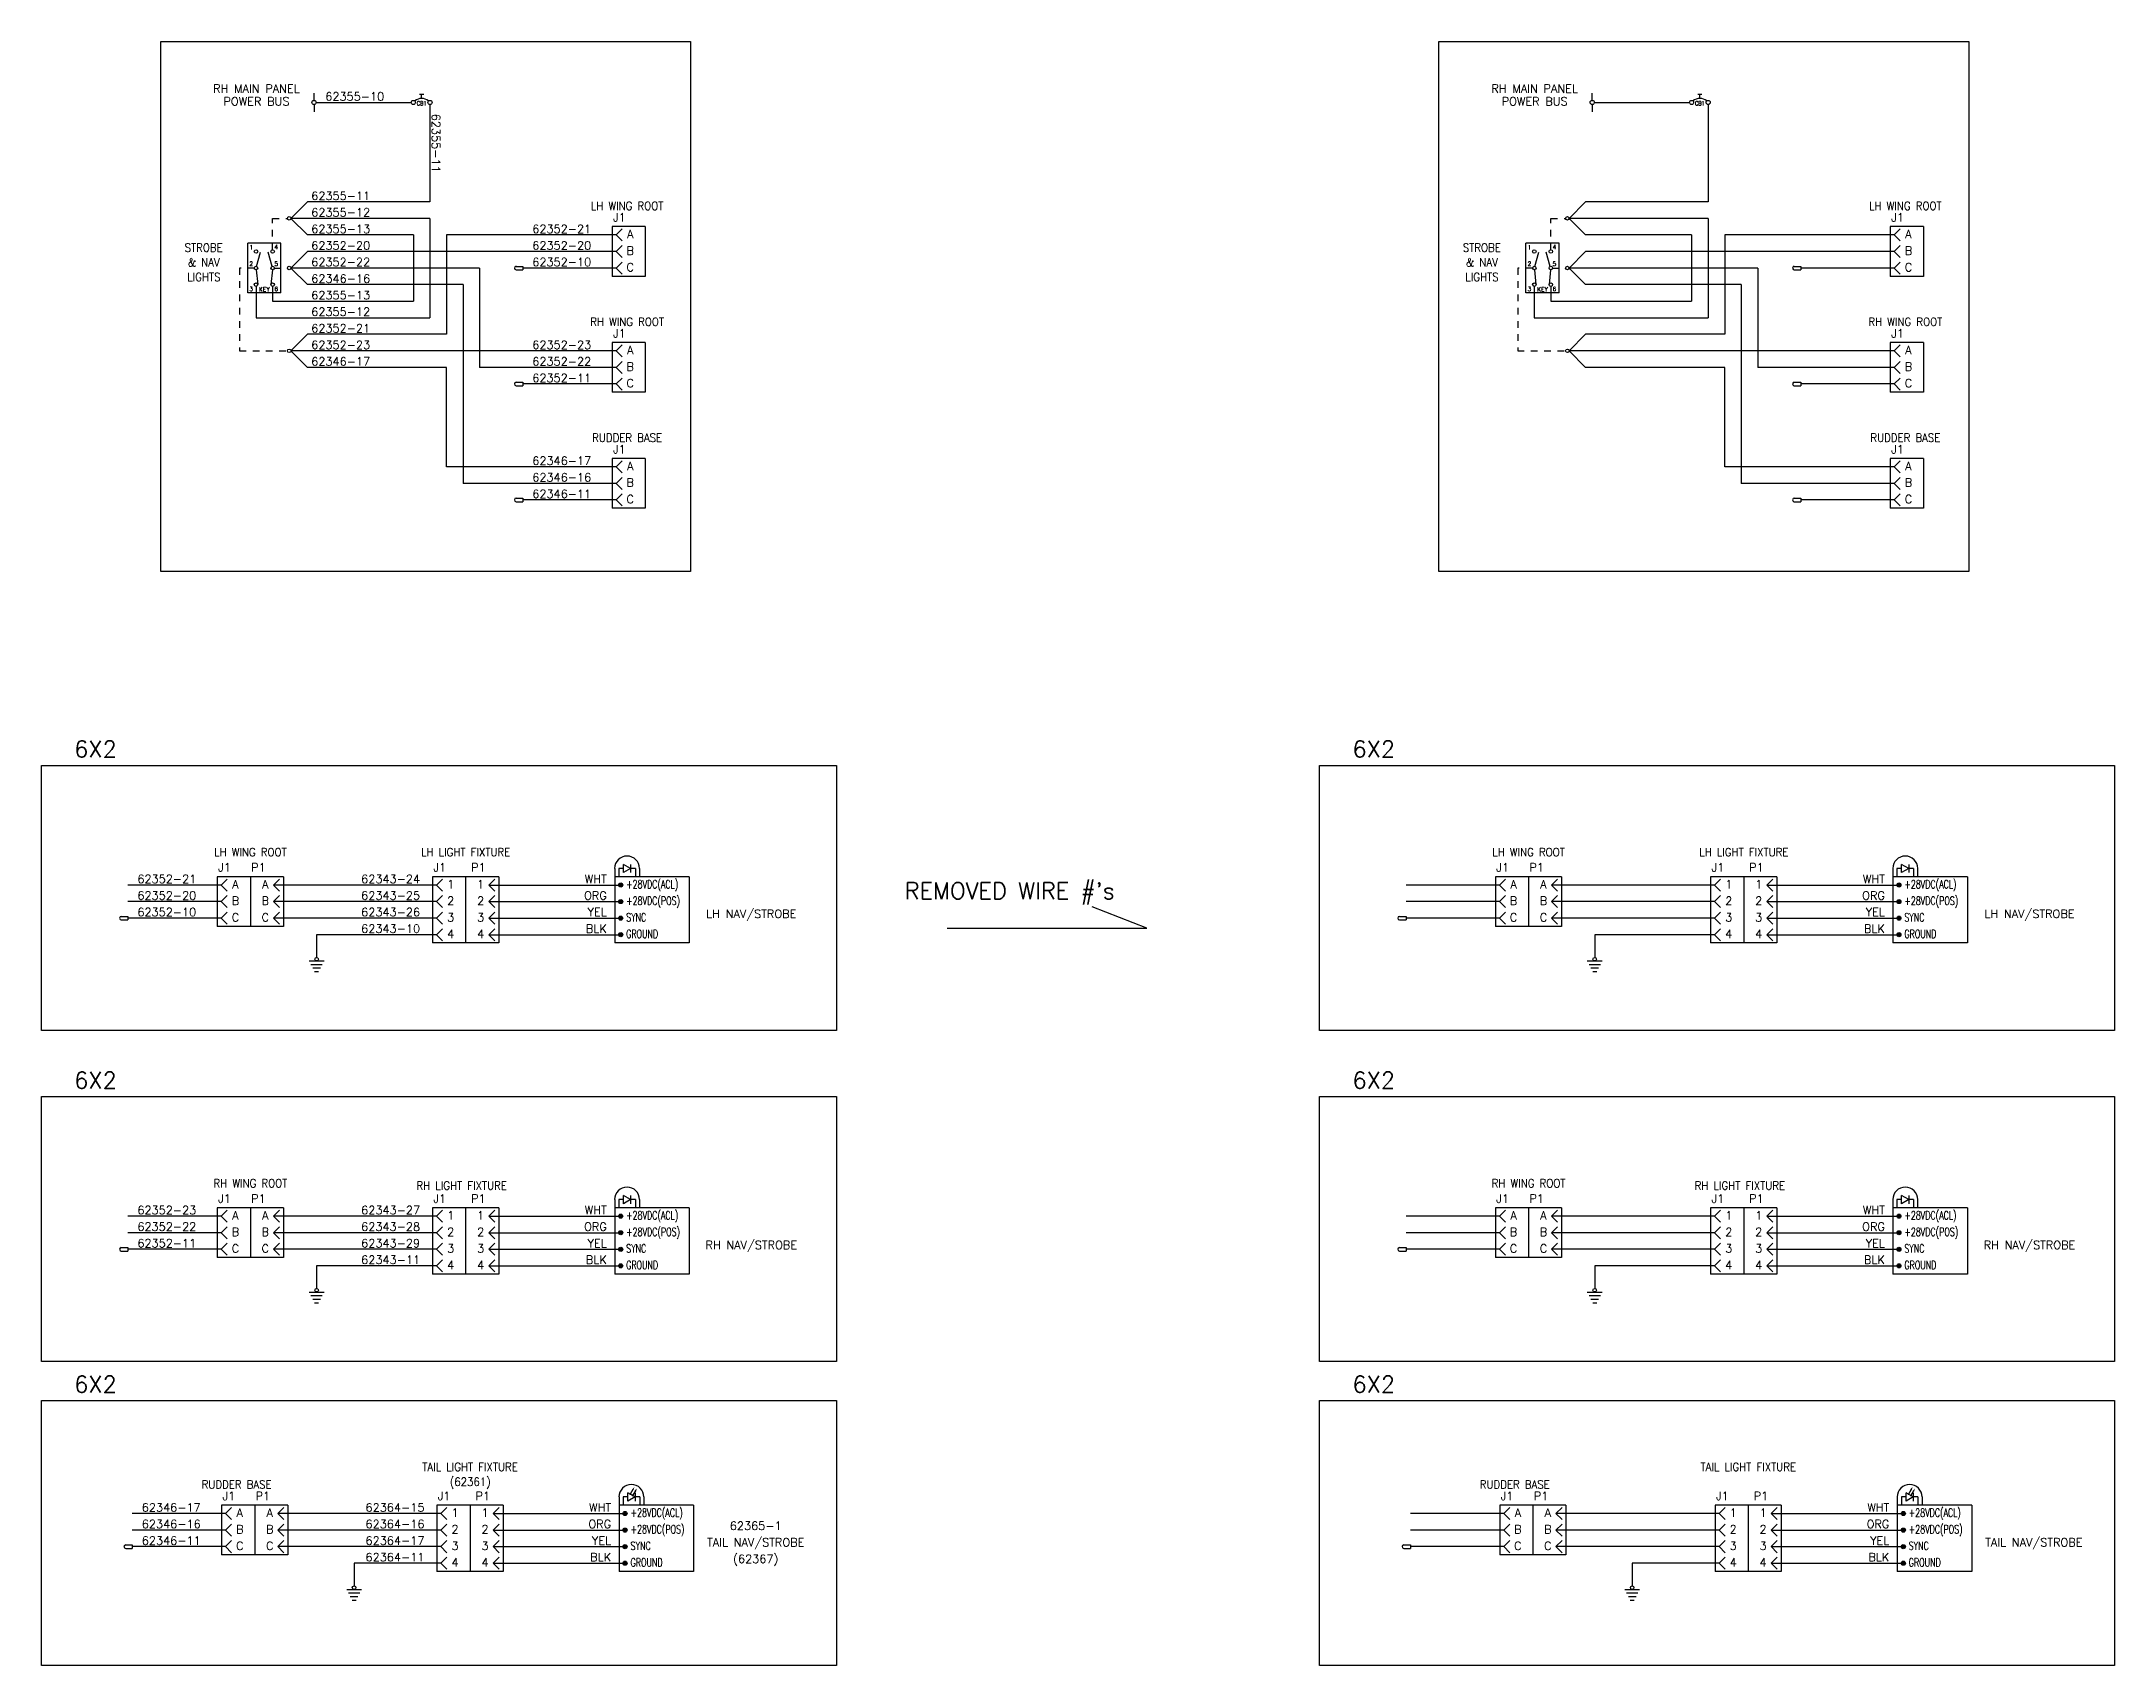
# Model space of a CAD drawing. Extents: x 0 to 73.7, y -7.8 to 20.5.
# Drawn here: x 42.41 to 73.7, y -7.79 to 16.72 of the extents above; entities that cross this region are included whole.
import ezdxf
from ezdxf.enums import TextEntityAlignment as Align

# ---------------------------------------------------------------- set-up
doc = ezdxf.new("R2010")
doc.units = 0
doc.header["$LTSCALE"] = 0.3
doc.header["$MEASUREMENT"] = 0
doc.linetypes.add('HIDDEN', pattern=[0.375, 0.25, -0.125])
for name, color, linetype in [('1', 1, 'CONTINUOUS'), ('60331', 1, 'CONTINUOUS'), ('NOTES', 2, 'CONTINUOUS'), ('WIRES', 11, 'CONTINUOUS')]:
    doc.layers.add(name, color=color, linetype=linetype)
doc.styles.add('130', font='ROMANS', dxfattribs={"height": 0.125})
doc.styles.add('250', font='ROMANS', dxfattribs={"height": 0.25})

msp = doc.modelspace()

# ---------------------------------------------------------------- texts
at = {"layer": 'NOTES', "color": 6, "style": '130'}
for s, p in [('RH MAIN PANEL', (45.654, 15.949)), ('RH MAIN PANEL', (64.95, 15.949)), ('POWER BUS', (45.654, 15.756)), ('POWER BUS', (64.95, 15.756)), ('A', (51.297, 13.752)), ('A', (70.593, 13.752)), ('B', (51.297, 13.502)), ('B', (70.593, 13.502)), ('C', (51.297, 13.252)), ('C', (70.593, 13.252)), ('A', (51.297, 12.002)), ('A', (70.593, 12.002)), ('C', (51.297, 11.502)), ('B', (51.297, 11.752)), ('C', (70.593, 11.502)), ('B', (70.593, 11.752)), ('A', (51.297, 10.252)), ('A', (70.593, 10.252)), ('B', (51.297, 10.002)), ('B', (70.593, 10.002)), ('C', (51.297, 9.752)), ('C', (70.593, 9.752)), ('A', (45.336, 3.938)), ('B', (45.336, 3.688)), ('A', (45.788, 3.938)), ('B', (45.788, 3.688)), ('2', (48.586, 3.688)), ('1', (48.586, 3.938)), ('2', (49.038, 3.688)), ('1', (49.038, 3.938)), ('A', (64.631, 3.938)), ('B', (64.631, 3.688)), ('A', (65.083, 3.938)), ('B', (65.083, 3.688)), ('2', (67.881, 3.688)), ('1', (67.881, 3.938)), ('2', (68.333, 3.688)), ('1', (68.333, 3.938)), ('C', (45.336, 3.438)), ('C', (45.788, 3.438)), ('3', (48.586, 3.438)), ('3', (49.038, 3.438)), ('LH NAV/STROBE', (53.124, 3.491)), ('C', (64.631, 3.438)), ('C', (65.083, 3.438)), ('3', (67.881, 3.438)), ('3', (68.333, 3.438)), ('LH NAV/STROBE', (72.42, 3.491)), ('4', (48.586, 3.188)), ('4', (49.038, 3.188)), ('4', (67.881, 3.188)), ('4', (68.333, 3.188)), ('A', (45.336, -1.061)), ('A', (45.788, -1.061)), ('1', (48.586, -1.061)), ('1', (49.038, -1.061)), ('A', (64.631, -1.061)), ('A', (65.083, -1.061)), ('1', (67.881, -1.061)), ('1', (68.333, -1.061)), ('B', (45.336, -1.311)), ('B', (45.788, -1.311)), ('2', (48.586, -1.311)), ('2', (49.038, -1.311)), ('B', (64.631, -1.311)), ('B', (65.083, -1.311)), ('2', (67.881, -1.311)), ('2', (68.333, -1.311)), ('C', (45.336, -1.561)), ('C', (45.788, -1.561)), ('3', (48.586, -1.561)), ('3', (49.038, -1.561)), ('RH NAV/STROBE', (53.124, -1.508)), ('C', (64.631, -1.561)), ('C', (65.083, -1.561)), ('3', (67.881, -1.561)), ('3', (68.333, -1.561)), ('RH NAV/STROBE', (72.42, -1.508)), ('4', (48.586, -1.811)), ('4', (49.038, -1.811)), ('4', (67.881, -1.811)), ('4', (68.333, -1.811)), ('A', (45.402, -5.55)), ('A', (45.854, -5.55)), ('1', (48.652, -5.55)), ('1', (49.104, -5.55)), ('62365-1', (53.191, -5.747)), ('A', (64.697, -5.55)), ('A', (65.149, -5.55)), ('1', (67.947, -5.55)), ('1', (68.399, -5.55)), ('C', (45.402, -6.05)), ('B', (45.402, -5.8)), ('C', (45.854, -6.05)), ('B', (45.854, -5.8)), ('2', (48.652, -5.8)), ('3', (48.652, -6.05)), ('2', (49.104, -5.8)), ('3', (49.104, -6.05)), ('TAIL NAV/STROBE', (53.191, -5.997)), ('C', (64.697, -6.05)), ('B', (64.697, -5.8)), ('C', (65.149, -6.05)), ('B', (65.149, -5.8)), ('2', (67.947, -5.8)), ('3', (67.947, -6.05)), ('2', (68.399, -5.8)), ('3', (68.399, -6.05)), ('TAIL NAV/STROBE', (72.486, -5.997)), ('4', (48.652, -6.3)), ('4', (49.104, -6.3)), ('(62367)', (53.191, -6.247)), ('4', (67.947, -6.3)), ('4', (68.399, -6.3))]:
    msp.add_text(s, height=0.125, dxfattribs=at).set_placement(p, align=Align.CENTER)
for s, height, p in [('62355-10', 0.125, (46.693, 15.83)), ('62355-11', 0.125, (46.481, 14.33)), ('62355-12', 0.125, (46.481, 14.08)), ('J1', 0.125, (51.037, 14.004)), ('J1', 0.125, (70.332, 14.004)), ('62355-13', 0.125, (46.481, 13.83)), ('62352-21', 0.125, (49.818, 13.83)), ('1', 0.065, (45.547, 13.584)), ('4', 0.065, (45.925, 13.586)), ('62352-20', 0.125, (46.481, 13.58)), ('62352-20', 0.125, (49.818, 13.58)), ('1', 0.065, (64.843, 13.584)), ('4', 0.065, (65.221, 13.586)), ('2', 0.065, (45.547, 13.334)), ('5', 0.065, (45.925, 13.334)), ('62352-22', 0.125, (46.481, 13.33)), ('62346-16', 0.125, (46.481, 13.08)), ('62352-10', 0.125, (49.818, 13.33)), ('2', 0.065, (64.843, 13.334)), ('5', 0.065, (65.22, 13.334)), ('3', 0.065, (45.547, 12.954)), ('6', 0.065, (45.925, 12.954)), ('62355-13', 0.125, (46.481, 12.83)), ('3', 0.065, (64.843, 12.954)), ('6', 0.065, (65.221, 12.954)), ('62355-12', 0.125, (46.481, 12.58)), ('62352-21', 0.125, (46.481, 12.33)), ('62352-23', 0.125, (46.481, 12.08)), ('62352-23', 0.125, (49.818, 12.08)), ('J1', 0.125, (51.037, 12.254)), ('J1', 0.125, (70.332, 12.254)), ('62346-17', 0.125, (46.481, 11.83)), ('62352-22', 0.125, (49.818, 11.83)), ('62352-11', 0.125, (49.818, 11.58)), ('62346-17', 0.125, (49.818, 10.33)), ('J1', 0.125, (51.037, 10.504)), ('J1', 0.125, (70.332, 10.504)), ('62346-16', 0.125, (49.818, 10.08)), ('62346-11', 0.125, (49.818, 9.83)), ('62352-21', 0.125, (43.856, 4.017)), ('J1', 0.125, (45.075, 4.191)), ('P1', 0.125, (45.575, 4.191)), ('62343-24', 0.125, (47.235, 4.017)), ('J1', 0.125, (48.325, 4.191)), ('P1', 0.125, (48.894, 4.191)), ('J1', 0.125, (64.37, 4.191)), ('P1', 0.125, (64.87, 4.191)), ('J1', 0.125, (67.62, 4.191)), ('P1', 0.125, (68.189, 4.191)), ('62352-20', 0.125, (43.856, 3.767)), ('62343-25', 0.125, (47.235, 3.767)), ('62352-10', 0.125, (43.856, 3.517)), ('62343-26', 0.125, (47.235, 3.517)), ('62343-10', 0.125, (47.235, 3.267)), ('62352-23', 0.125, (43.856, -0.982)), ('J1', 0.125, (45.075, -0.808)), ('P1', 0.125, (45.575, -0.808)), ('62343-27', 0.125, (47.235, -0.982)), ('J1', 0.125, (48.325, -0.808)), ('P1', 0.125, (48.894, -0.808)), ('J1', 0.125, (64.37, -0.808)), ('P1', 0.125, (64.87, -0.808)), ('J1', 0.125, (67.62, -0.808)), ('P1', 0.125, (68.189, -0.808)), ('62352-22', 0.125, (43.856, -1.232)), ('62343-28', 0.125, (47.235, -1.232)), ('62352-11', 0.125, (43.856, -1.482)), ('62343-29', 0.125, (47.235, -1.482)), ('62343-11', 0.125, (47.235, -1.732)), ('J1', 0.125, (45.141, -5.297)), ('P1', 0.125, (45.641, -5.297)), ('J1', 0.125, (48.391, -5.297)), ('P1', 0.125, (48.96, -5.297)), ('J1', 0.125, (64.437, -5.297)), ('P1', 0.125, (64.937, -5.297)), ('J1', 0.125, (67.687, -5.297)), ('P1', 0.125, (68.256, -5.297)), ('62346-17', 0.125, (43.923, -5.471)), ('62346-16', 0.125, (43.923, -5.721)), ('62364-15', 0.125, (47.301, -5.471)), ('62364-16', 0.125, (47.301, -5.721)), ('62346-11', 0.125, (43.923, -5.971)), ('62364-17', 0.125, (47.301, -5.971)), ('62364-11', 0.125, (47.301, -6.221))]:
    msp.add_text(s, height=height, dxfattribs=at).set_placement(p)
at = {"layer": 'NOTES', "color": 6, "style": '130', "width": 0.8}
for p in [(48.149, 15.758), (67.444, 15.758)]:
    msp.add_text('CB1', height=0.0625, rotation=360, dxfattribs=at).set_placement(p, align=Align.CENTER)
at = {"layer": 'NOTES', "color": 6, "style": '130'}
msp.add_text('62355-11', height=0.125, rotation=270, dxfattribs=at).set_placement((48.302, 15.632))
at = {"layer": 'NOTES', "color": 6, "style": '130', "width": 0.9}
for s, p in [('LH WING ROOT', (51.25, 14.178)), ('LH WING ROOT', (70.546, 14.178)), ('STROBE', (44.857, 13.548)), ('STROBE', (64.152, 13.548)), ('LIGHTS', (44.86, 13.105)), ('& NAV', (44.858, 13.327)), ('LIGHTS', (64.155, 13.105)), ('& NAV', (64.154, 13.327)), ('RH WING ROOT', (51.25, 12.428)), ('RH WING ROOT', (70.546, 12.428)), ('RUDDER BASE', (51.25, 10.678)), ('RUDDER BASE', (70.546, 10.678)), ('LH WING ROOT', (45.563, 4.422)), ('LH LIGHT FIXTURE', (48.813, 4.422)), ('LH WING ROOT', (64.858, 4.422)), ('LH LIGHT FIXTURE', (68.108, 4.422)), ('RH WING ROOT', (45.563, -0.577)), ('RH LIGHT FIXTURE', (48.753, -0.611)), ('RH WING ROOT', (64.858, -0.577)), ('RH LIGHT FIXTURE', (68.048, -0.611)), ('RUDDER BASE', (45.355, -5.124)), ('TAIL LIGHT FIXTURE', (48.879, -4.858)), ('(62361)', (48.881, -5.083)), ('RUDDER BASE', (64.65, -5.124)), ('TAIL LIGHT FIXTURE', (68.175, -4.858))]:
    msp.add_text(s, height=0.125, dxfattribs=at).set_placement(p, align=Align.CENTER)
at = {"layer": 'NOTES', "color": 6, "style": '130'}
for p in [(45.773, 12.981), (65.069, 12.981)]:
    msp.add_text('KEY', height=0.065, rotation=360, dxfattribs=at).set_placement(p, align=Align.MIDDLE_CENTER)
at = {"layer": 'NOTES', "color": 11, "style": '250'}
for s, p in [('6X2', (43.225, 6.041)), ('6X2', (62.521, 6.041)), ("REMOVED WIRE #'s", (57.025, 3.883)), ('6X2', (43.225, 1.042)), ('6X2', (62.521, 1.042)), ('6X2', (43.225, -3.548)), ('6X2', (62.521, -3.548))]:
    msp.add_text(s, height=0.25, dxfattribs=at).set_placement(p, align=Align.MIDDLE)
at = {"layer": 'NOTES', "color": 6, "style": '130'}
for s, p in [('WHT', (50.942, 4.017)), ('WHT', (70.237, 4.017)), ('ORG', (50.942, 3.767)), ('ORG', (70.237, 3.767)), ('YEL', (50.942, 3.517)), ('YEL', (70.237, 3.517)), ('BLK', (50.942, 3.267)), ('BLK', (70.237, 3.267)), ('WHT', (50.942, -0.982)), ('WHT', (70.237, -0.982)), ('ORG', (50.942, -1.232)), ('ORG', (70.237, -1.232)), ('YEL', (50.942, -1.482)), ('YEL', (70.237, -1.482)), ('BLK', (50.942, -1.732)), ('BLK', (70.237, -1.732)), ('ORG', (51.008, -5.721)), ('WHT', (51.008, -5.471)), ('ORG', (70.304, -5.721)), ('WHT', (70.304, -5.471)), ('YEL', (51.008, -5.971)), ('YEL', (70.304, -5.971)), ('BLK', (51.008, -6.221)), ('BLK', (70.304, -6.221))]:
    msp.add_text(s, height=0.125, rotation=360, dxfattribs=at).set_placement(p, align=Align.RIGHT)
at = {"layer": 'NOTES', "color": 6, "style": '130', "width": 0.7}
for s, p in [('+28VDC(ACL)', (51.235, 3.938)), ('+28VDC(ACL)', (70.531, 3.938)), ('+28VDC(POS)', (51.235, 3.688)), ('+28VDC(POS)', (70.531, 3.688)), ('SYNC', (51.235, 3.438)), ('SYNC', (70.531, 3.438)), ('GROUND', (51.235, 3.188)), ('GROUND', (70.531, 3.188)), ('+28VDC(ACL)', (51.235, -1.061)), ('+28VDC(ACL)', (70.531, -1.061)), ('+28VDC(POS)', (51.235, -1.311)), ('+28VDC(POS)', (70.531, -1.311)), ('SYNC', (51.235, -1.561)), ('SYNC', (70.531, -1.561)), ('GROUND', (51.235, -1.811)), ('GROUND', (70.531, -1.811)), ('+28VDC(ACL)', (51.302, -5.55)), ('+28VDC(ACL)', (70.597, -5.55)), ('SYNC', (51.302, -6.05)), ('+28VDC(POS)', (51.302, -5.8)), ('SYNC', (70.597, -6.05)), ('+28VDC(POS)', (70.597, -5.8)), ('GROUND', (51.302, -6.3)), ('GROUND', (70.597, -6.3))]:
    msp.add_text(s, height=0.125, dxfattribs=at).set_placement(p)

# ---------------------------------------------------------------- blocks, each defined once
blk = doc.blocks.new('A$C0E4E1FD3')
at = {"layer": '60331', "color": 6}
for p, q in [((-0.112, 0), (0.112, 0)), ((-0.085, -0.054), (0.085, -0.054)), ((-0.058, -0.107), (0.058, -0.107)), ((-0.031, -0.161), (0.031, -0.161))]:
    blk.add_line(p, q, dxfattribs=at)

# ---------------------------------------------------------------- hatches: boundary and pattern name
at = {"layer": '1'}
h = msp.add_hatch(color=6, dxfattribs=at)
h.dxf.hatch_style = 1
h.paths.add_polyline_path([(51.122, 3.988, 1), (51.184, 3.988, 1)])
h = msp.add_hatch(color=6, dxfattribs=at)
h.dxf.hatch_style = 1
h.paths.add_polyline_path([(51.122, 3.738, 1), (51.184, 3.738, 1)])
h = msp.add_hatch(color=6, dxfattribs=at)
h.dxf.hatch_style = 1
h.paths.add_polyline_path([(70.417, 3.988, 1), (70.48, 3.988, 1)])
h = msp.add_hatch(color=6, dxfattribs=at)
h.dxf.hatch_style = 1
h.paths.add_polyline_path([(70.417, 3.738, 1), (70.48, 3.738, 1)])
h = msp.add_hatch(color=6, dxfattribs=at)
h.dxf.hatch_style = 1
h.paths.add_polyline_path([(51.122, 3.488, 1), (51.184, 3.488, 1)])
h = msp.add_hatch(color=6, dxfattribs=at)
h.dxf.hatch_style = 1
h.paths.add_polyline_path([(70.417, 3.488, 1), (70.48, 3.488, 1)])
h = msp.add_hatch(color=6, dxfattribs=at)
h.dxf.hatch_style = 1
h.paths.add_polyline_path([(51.122, 3.238, 1), (51.184, 3.238, 1)])
h = msp.add_hatch(color=6, dxfattribs=at)
h.dxf.hatch_style = 1
h.paths.add_polyline_path([(70.417, 3.238, 1), (70.48, 3.238, 1)])
h = msp.add_hatch(color=6, dxfattribs=at)
h.dxf.hatch_style = 1
h.paths.add_polyline_path([(51.122, -1.011, 1), (51.184, -1.011, 1)])
h = msp.add_hatch(color=6, dxfattribs=at)
h.dxf.hatch_style = 1
h.paths.add_polyline_path([(51.122, -1.261, 1), (51.184, -1.261, 1)])
h = msp.add_hatch(color=6, dxfattribs=at)
h.dxf.hatch_style = 1
h.paths.add_polyline_path([(70.417, -1.011, 1), (70.48, -1.011, 1)])
h = msp.add_hatch(color=6, dxfattribs=at)
h.dxf.hatch_style = 1
h.paths.add_polyline_path([(70.417, -1.261, 1), (70.48, -1.261, 1)])
h = msp.add_hatch(color=6, dxfattribs=at)
h.dxf.hatch_style = 1
h.paths.add_polyline_path([(51.122, -1.511, 1), (51.184, -1.511, 1)])
h = msp.add_hatch(color=6, dxfattribs=at)
h.dxf.hatch_style = 1
h.paths.add_polyline_path([(70.417, -1.511, 1), (70.48, -1.511, 1)])
h = msp.add_hatch(color=6, dxfattribs=at)
h.dxf.hatch_style = 1
h.paths.add_polyline_path([(51.122, -1.761, 1), (51.184, -1.761, 1)])
h = msp.add_hatch(color=6, dxfattribs=at)
h.dxf.hatch_style = 1
h.paths.add_polyline_path([(70.417, -1.761, 1), (70.48, -1.761, 1)])
h = msp.add_hatch(color=6, dxfattribs=at)
h.dxf.hatch_style = 1
h.paths.add_polyline_path([(51.188, -5.5, 1), (51.251, -5.5, 1)])
h = msp.add_hatch(color=6, dxfattribs=at)
h.dxf.hatch_style = 1
h.paths.add_polyline_path([(70.484, -5.5, 1), (70.546, -5.5, 1)])
h = msp.add_hatch(color=6, dxfattribs=at)
h.dxf.hatch_style = 1
h.paths.add_polyline_path([(51.188, -5.75, 1), (51.251, -5.75, 1)])
h = msp.add_hatch(color=6, dxfattribs=at)
h.dxf.hatch_style = 1
h.paths.add_polyline_path([(70.484, -5.75, 1), (70.546, -5.75, 1)])
h = msp.add_hatch(color=6, dxfattribs=at)
h.dxf.hatch_style = 1
h.paths.add_polyline_path([(51.188, -6, 1), (51.251, -6, 1)])
h = msp.add_hatch(color=6, dxfattribs=at)
h.dxf.hatch_style = 1
h.paths.add_polyline_path([(51.188, -6.25, 1), (51.251, -6.25, 1)])
h = msp.add_hatch(color=6, dxfattribs=at)
h.dxf.hatch_style = 1
h.paths.add_polyline_path([(70.484, -6, 1), (70.546, -6, 1)])
h = msp.add_hatch(color=6, dxfattribs=at)
h.dxf.hatch_style = 1
h.paths.add_polyline_path([(70.484, -6.25, 1), (70.546, -6.25, 1)])

# ---------------------------------------------------------------- linework, layer by layer
at = {"layer": '1', "color": 4}
for p, q in [((46.555, 15.802), (47.992, 15.802)), ((48.273, 15.77), (48.273, 14.302)), ((65.85, 15.802), (67.288, 15.802)), ((67.569, 15.77), (67.569, 14.302)), ((46.175, 14.052), (46.425, 14.302)), ((48.273, 14.302), (46.425, 14.302)), ((65.47, 14.052), (65.72, 14.302)), ((67.569, 14.302), (65.72, 14.302)), ((48.273, 14.052), (46.175, 14.052)), ((46.175, 14.052), (46.425, 13.802)), ((48.023, 13.802), (46.425, 13.802)), ((48.023, 13.802), (48.023, 12.802)), ((48.273, 14.052), (48.273, 12.552)), ((51.084, 13.802), (48.523, 13.802)), ((48.523, 13.802), (48.523, 12.302)), ((67.569, 14.052), (65.47, 14.052)), ((65.47, 14.052), (65.72, 13.802)), ((67.319, 13.802), (65.72, 13.802)), ((67.319, 13.802), (67.319, 12.802)), ((67.569, 14.052), (67.569, 12.552)), ((70.379, 13.802), (67.819, 13.802)), ((67.819, 13.802), (67.819, 12.302)), ((46.175, 13.302), (46.425, 13.552)), ((51.084, 13.552), (46.425, 13.552)), ((65.47, 13.302), (65.72, 13.552)), ((70.379, 13.552), (65.72, 13.552)), ((49.023, 13.302), (46.175, 13.302)), ((46.175, 13.302), (46.425, 13.052)), ((49.023, 13.302), (49.023, 11.802)), ((51.084, 13.302), (49.675, 13.302)), ((68.319, 13.302), (65.47, 13.302)), ((65.47, 13.302), (65.72, 13.052)), ((68.319, 13.302), (68.319, 11.802)), ((70.379, 13.302), (68.97, 13.302)), ((45.648, 13.025), (45.648, 12.552)), ((45.898, 13.025), (45.898, 12.802)), ((48.773, 13.052), (46.425, 13.052)), ((48.773, 13.052), (48.773, 10.052)), ((64.944, 13.025), (64.944, 12.552)), ((65.194, 13.025), (65.194, 12.802)), ((68.069, 13.052), (65.72, 13.052)), ((68.069, 13.052), (68.069, 10.052)), ((45.648, 12.552), (48.273, 12.552)), ((45.898, 12.802), (48.023, 12.802)), ((64.944, 12.552), (67.569, 12.552)), ((65.194, 12.802), (67.319, 12.802)), ((46.175, 12.052), (46.425, 12.302)), ((48.523, 12.302), (46.425, 12.302)), ((65.47, 12.052), (65.72, 12.302)), ((67.819, 12.302), (65.72, 12.302)), ((51.084, 12.052), (46.175, 12.052)), ((46.175, 12.052), (46.425, 11.802)), ((70.379, 12.052), (65.47, 12.052)), ((65.47, 12.052), (65.72, 11.802)), ((48.523, 11.802), (46.425, 11.802)), ((48.523, 10.302), (48.523, 11.802)), ((51.084, 11.802), (49.023, 11.802)), ((67.819, 11.802), (65.72, 11.802)), ((67.819, 10.302), (67.819, 11.802)), ((70.379, 11.802), (68.319, 11.802)), ((51.084, 11.552), (49.675, 11.552)), ((70.379, 11.552), (68.97, 11.552)), ((51.084, 10.302), (48.523, 10.302)), ((51.084, 10.052), (48.773, 10.052)), ((70.379, 10.302), (67.819, 10.302)), ((70.379, 10.052), (68.069, 10.052)), ((51.084, 9.802), (49.675, 9.802)), ((70.379, 9.802), (68.97, 9.802)), ((45.122, 3.988), (43.713, 3.988)), ((48.372, 3.988), (45.91, 3.988)), ((49.16, 3.988), (51.153, 3.988)), ((64.417, 3.988), (63.009, 3.988)), ((67.667, 3.988), (65.206, 3.988)), ((68.456, 3.988), (70.449, 3.988)), ((45.122, 3.738), (43.713, 3.738)), ((45.122, 3.488), (43.713, 3.488)), ((48.372, 3.738), (45.91, 3.738)), ((48.372, 3.488), (45.91, 3.488)), ((49.16, 3.738), (51.153, 3.738)), ((49.16, 3.488), (51.153, 3.488)), ((64.417, 3.738), (63.009, 3.738)), ((64.417, 3.488), (63.009, 3.488)), ((67.667, 3.738), (65.206, 3.738)), ((67.667, 3.488), (65.206, 3.488)), ((68.456, 3.738), (70.449, 3.738)), ((68.456, 3.488), (70.449, 3.488)), ((46.562, 3.238), (46.562, 2.896)), ((48.372, 3.238), (46.562, 3.238)), ((49.16, 3.238), (51.153, 3.238)), ((65.857, 3.238), (65.857, 2.896)), ((67.667, 3.238), (65.857, 3.238)), ((68.456, 3.238), (70.449, 3.238)), ((45.122, -1.011), (43.713, -1.011)), ((48.372, -1.011), (45.91, -1.011)), ((49.16, -1.011), (51.153, -1.011)), ((64.417, -1.011), (63.009, -1.011)), ((67.667, -1.011), (65.206, -1.011)), ((68.456, -1.011), (70.449, -1.011)), ((45.122, -1.261), (43.713, -1.261)), ((45.122, -1.511), (43.713, -1.511)), ((48.372, -1.261), (45.91, -1.261)), ((48.372, -1.511), (45.91, -1.511)), ((49.16, -1.261), (51.153, -1.261)), ((49.16, -1.511), (51.153, -1.511)), ((64.417, -1.261), (63.009, -1.261)), ((64.417, -1.511), (63.009, -1.511)), ((67.667, -1.261), (65.206, -1.261)), ((67.667, -1.511), (65.206, -1.511)), ((68.456, -1.261), (70.449, -1.261)), ((68.456, -1.511), (70.449, -1.511)), ((46.562, -1.761), (46.562, -2.103)), ((48.372, -1.761), (46.562, -1.761)), ((49.16, -1.761), (51.153, -1.761)), ((65.857, -1.761), (65.857, -2.103)), ((67.667, -1.761), (65.857, -1.761)), ((68.456, -1.761), (70.449, -1.761)), ((45.188, -5.5), (43.78, -5.5)), ((48.438, -5.5), (45.977, -5.5)), ((49.227, -5.5), (51.219, -5.5)), ((64.484, -5.5), (63.075, -5.5)), ((67.734, -5.5), (65.272, -5.5)), ((68.522, -5.5), (70.515, -5.5)), ((45.188, -5.75), (43.78, -5.75)), ((48.438, -5.75), (45.977, -5.75)), ((49.227, -5.75), (51.219, -5.75)), ((64.484, -5.75), (63.075, -5.75)), ((67.734, -5.75), (65.272, -5.75)), ((68.522, -5.75), (70.515, -5.75)), ((45.188, -6), (43.78, -6)), ((48.438, -6), (45.977, -6)), ((48.438, -6.25), (47.128, -6.25)), ((47.128, -6.25), (47.128, -6.592)), ((49.227, -6), (51.219, -6)), ((49.227, -6.25), (51.219, -6.25)), ((64.484, -6), (63.075, -6)), ((67.734, -6), (65.272, -6)), ((67.734, -6.25), (66.423, -6.25)), ((66.423, -6.25), (66.423, -6.592)), ((68.522, -6), (70.515, -6)), ((68.522, -6.25), (70.515, -6.25))]:
    msp.add_line(p, q, dxfattribs=at)
at = {"layer": '1', "color": 6}
for p, q in [((48.117, 15.927), (48.18, 15.927)), ((48.148, 15.864), (48.148, 15.927)), ((67.413, 15.927), (67.475, 15.927)), ((67.444, 15.864), (67.444, 15.927)), ((51.023, 13.927), (51.023, 13.177)), ((51.523, 13.927), (51.023, 13.927)), ((51.523, 13.927), (51.523, 13.177)), ((51.523, 13.927), (51.523, 13.177)), ((70.319, 13.927), (70.319, 13.177)), ((70.819, 13.927), (70.319, 13.927)), ((70.819, 13.927), (70.819, 13.177)), ((70.819, 13.927), (70.819, 13.177)), ((45.523, 12.927), (45.523, 13.677)), ((46.023, 13.677), (45.523, 13.677)), ((45.656, 13.327), (45.717, 13.54)), ((45.891, 13.327), (45.829, 13.54)), ((46.023, 12.927), (46.023, 13.677)), ((64.819, 12.927), (64.819, 13.677)), ((65.319, 13.677), (64.819, 13.677)), ((64.951, 13.327), (65.013, 13.54)), ((65.186, 13.327), (65.125, 13.54)), ((65.319, 12.927), (65.319, 13.677)), ((45.651, 13.275), (45.675, 13.054)), ((45.896, 13.275), (45.872, 13.054)), ((49.575, 13.328), (49.675, 13.328)), ((49.575, 13.275), (49.675, 13.275)), ((49.675, 13.328), (49.675, 13.275)), ((51.523, 13.177), (51.023, 13.177)), ((64.947, 13.275), (64.97, 13.054)), ((65.191, 13.275), (65.167, 13.054)), ((68.87, 13.328), (68.97, 13.328)), ((68.87, 13.275), (68.97, 13.275)), ((68.97, 13.328), (68.97, 13.275)), ((70.819, 13.177), (70.319, 13.177)), ((46.023, 12.927), (45.523, 12.927)), ((65.319, 12.927), (64.819, 12.927)), ((51.023, 12.177), (51.023, 11.427)), ((51.523, 12.177), (51.023, 12.177)), ((51.523, 12.177), (51.523, 11.427)), ((70.319, 12.177), (70.319, 11.427)), ((70.819, 12.177), (70.319, 12.177)), ((70.819, 12.177), (70.819, 11.427)), ((49.575, 11.578), (49.675, 11.578)), ((49.575, 11.525), (49.675, 11.525)), ((49.675, 11.578), (49.675, 11.525)), ((51.523, 11.427), (51.023, 11.427)), ((68.87, 11.578), (68.97, 11.578)), ((68.87, 11.525), (68.97, 11.525)), ((68.97, 11.578), (68.97, 11.525)), ((70.819, 11.427), (70.319, 11.427)), ((51.023, 10.427), (51.023, 9.677)), ((51.523, 10.427), (51.023, 10.427)), ((51.523, 10.427), (51.523, 9.677)), ((70.319, 10.427), (70.319, 9.677)), ((70.819, 10.427), (70.319, 10.427)), ((70.819, 10.427), (70.819, 9.677)), ((49.575, 9.828), (49.675, 9.828)), ((49.575, 9.775), (49.675, 9.775)), ((49.675, 9.828), (49.675, 9.775)), ((68.87, 9.828), (68.97, 9.828)), ((68.87, 9.775), (68.97, 9.775)), ((68.97, 9.828), (68.97, 9.775)), ((51.523, 9.677), (51.023, 9.677)), ((70.819, 9.677), (70.319, 9.677)), ((45.062, 4.113), (45.062, 3.363)), ((45.562, 4.113), (45.062, 4.113)), ((45.562, 4.113), (45.562, 3.363)), ((46.062, 4.113), (45.562, 4.113)), ((45.562, 4.113), (45.562, 3.363)), ((46.062, 4.113), (46.062, 3.363)), ((48.312, 4.113), (48.312, 3.113)), ((48.812, 4.113), (48.312, 4.113)), ((48.812, 4.113), (48.812, 3.113)), ((49.312, 4.113), (48.812, 4.113)), ((48.812, 4.113), (48.812, 3.113)), ((49.312, 4.113), (49.312, 3.113)), ((51.062, 4.238), (51.062, 3.113)), ((52.187, 4.113), (51.062, 4.113)), ((51.195, 4.238), (51.124, 4.238)), ((51.124, 4.238), (51.124, 4.113)), ((51.303, 4.238), (51.195, 4.3)), ((51.195, 4.175), (51.195, 4.3)), ((51.303, 4.238), (51.195, 4.175)), ((51.303, 4.3), (51.303, 4.175)), ((51.374, 4.238), (51.303, 4.238)), ((51.374, 4.238), (51.374, 4.113)), ((51.437, 4.238), (51.437, 4.113)), ((52.187, 4.113), (52.187, 3.113)), ((64.357, 4.113), (64.357, 3.363)), ((64.857, 4.113), (64.357, 4.113)), ((64.857, 4.113), (64.857, 3.363)), ((65.357, 4.113), (64.857, 4.113)), ((64.857, 4.113), (64.857, 3.363)), ((65.357, 4.113), (65.357, 3.363)), ((67.607, 4.113), (67.607, 3.113)), ((68.107, 4.113), (67.607, 4.113)), ((68.107, 4.113), (68.107, 3.113)), ((68.607, 4.113), (68.107, 4.113)), ((68.107, 4.113), (68.107, 3.113)), ((68.607, 4.113), (68.607, 3.113)), ((70.357, 4.238), (70.357, 3.113)), ((71.482, 4.113), (70.357, 4.113)), ((70.49, 4.238), (70.42, 4.238)), ((70.42, 4.238), (70.42, 4.113)), ((70.599, 4.238), (70.49, 4.3)), ((70.49, 4.175), (70.49, 4.3)), ((70.599, 4.238), (70.49, 4.175)), ((70.599, 4.3), (70.599, 4.175)), ((70.67, 4.238), (70.599, 4.238)), ((70.67, 4.238), (70.67, 4.113)), ((70.732, 4.238), (70.732, 4.113)), ((71.482, 4.113), (71.482, 3.113)), ((43.613, 3.515), (43.713, 3.515)), ((43.613, 3.461), (43.713, 3.461)), ((43.713, 3.515), (43.713, 3.461)), ((62.909, 3.515), (63.009, 3.515)), ((62.909, 3.461), (63.009, 3.461)), ((63.009, 3.515), (63.009, 3.461)), ((45.562, 3.363), (45.062, 3.363)), ((46.062, 3.363), (45.562, 3.363)), ((64.857, 3.363), (64.357, 3.363)), ((65.357, 3.363), (64.857, 3.363)), ((48.812, 3.113), (48.312, 3.113)), ((49.312, 3.113), (48.812, 3.113)), ((52.187, 3.113), (51.062, 3.113)), ((68.107, 3.113), (67.607, 3.113)), ((68.607, 3.113), (68.107, 3.113)), ((71.482, 3.113), (70.357, 3.113)), ((45.062, -0.886), (45.062, -1.636)), ((45.562, -0.886), (45.062, -0.886)), ((45.562, -0.886), (45.562, -1.636)), ((46.062, -0.886), (45.562, -0.886)), ((45.562, -0.886), (45.562, -1.636)), ((46.062, -0.886), (46.062, -1.636)), ((48.312, -0.886), (48.312, -1.886)), ((48.812, -0.886), (48.312, -0.886)), ((48.812, -0.886), (48.812, -1.886)), ((49.312, -0.886), (48.812, -0.886)), ((48.812, -0.886), (48.812, -1.886)), ((49.312, -0.886), (49.312, -1.886)), ((51.062, -0.761), (51.062, -1.886)), ((52.187, -0.886), (51.062, -0.886)), ((51.195, -0.761), (51.124, -0.761)), ((51.124, -0.761), (51.124, -0.886)), ((51.303, -0.761), (51.195, -0.698)), ((51.195, -0.823), (51.195, -0.698)), ((51.303, -0.761), (51.195, -0.823)), ((51.303, -0.698), (51.303, -0.823)), ((51.374, -0.761), (51.303, -0.761)), ((51.374, -0.761), (51.374, -0.886)), ((51.437, -0.761), (51.437, -0.886)), ((52.187, -0.886), (52.187, -1.886)), ((64.357, -0.886), (64.357, -1.636)), ((64.857, -0.886), (64.357, -0.886)), ((64.857, -0.886), (64.857, -1.636)), ((65.357, -0.886), (64.857, -0.886)), ((64.857, -0.886), (64.857, -1.636)), ((65.357, -0.886), (65.357, -1.636)), ((67.607, -0.886), (67.607, -1.886)), ((68.107, -0.886), (67.607, -0.886)), ((68.107, -0.886), (68.107, -1.886)), ((68.607, -0.886), (68.107, -0.886)), ((68.107, -0.886), (68.107, -1.886)), ((68.607, -0.886), (68.607, -1.886)), ((70.357, -0.761), (70.357, -1.886)), ((71.482, -0.886), (70.357, -0.886)), ((70.49, -0.761), (70.42, -0.761)), ((70.42, -0.761), (70.42, -0.886)), ((70.599, -0.761), (70.49, -0.698)), ((70.49, -0.823), (70.49, -0.698)), ((70.599, -0.761), (70.49, -0.823)), ((70.599, -0.698), (70.599, -0.823)), ((70.67, -0.761), (70.599, -0.761)), ((70.67, -0.761), (70.67, -0.886)), ((70.732, -0.761), (70.732, -0.886)), ((71.482, -0.886), (71.482, -1.886)), ((43.613, -1.484), (43.713, -1.484)), ((43.613, -1.537), (43.713, -1.537)), ((43.713, -1.484), (43.713, -1.537)), ((62.909, -1.484), (63.009, -1.484)), ((62.909, -1.537), (63.009, -1.537)), ((63.009, -1.484), (63.009, -1.537)), ((45.562, -1.636), (45.062, -1.636)), ((46.062, -1.636), (45.562, -1.636)), ((64.857, -1.636), (64.357, -1.636)), ((65.357, -1.636), (64.857, -1.636)), ((48.812, -1.886), (48.312, -1.886)), ((49.312, -1.886), (48.812, -1.886)), ((52.187, -1.886), (51.062, -1.886)), ((68.107, -1.886), (67.607, -1.886)), ((68.607, -1.886), (68.107, -1.886)), ((71.482, -1.886), (70.357, -1.886)), ((51.128, -5.25), (51.128, -6.375)), ((51.261, -5.25), (51.19, -5.25)), ((51.19, -5.25), (51.19, -5.375)), ((51.37, -5.25), (51.261, -5.187)), ((51.261, -5.312), (51.261, -5.187)), ((51.37, -5.25), (51.261, -5.312)), ((51.37, -5.187), (51.37, -5.312)), ((51.44, -5.25), (51.37, -5.25)), ((51.44, -5.25), (51.44, -5.375)), ((51.503, -5.25), (51.503, -5.375)), ((70.423, -5.25), (70.423, -6.375)), ((70.557, -5.25), (70.486, -5.25)), ((70.486, -5.25), (70.486, -5.375)), ((70.665, -5.25), (70.557, -5.187)), ((70.557, -5.312), (70.557, -5.187)), ((70.665, -5.25), (70.557, -5.312)), ((70.665, -5.187), (70.665, -5.312)), ((70.736, -5.25), (70.665, -5.25)), ((70.736, -5.25), (70.736, -5.375)), ((70.798, -5.25), (70.798, -5.375)), ((45.128, -5.375), (45.128, -6.125)), ((45.628, -5.375), (45.128, -5.375)), ((45.628, -5.375), (45.628, -6.125)), ((46.128, -5.375), (45.628, -5.375)), ((45.628, -5.375), (45.628, -6.125)), ((46.128, -5.375), (46.128, -6.125)), ((48.378, -5.375), (48.378, -6.375)), ((48.878, -5.375), (48.378, -5.375)), ((48.878, -5.375), (48.878, -6.375)), ((49.378, -5.375), (48.878, -5.375)), ((48.878, -5.375), (48.878, -6.375)), ((49.378, -5.375), (49.378, -6.375)), ((52.253, -5.375), (51.128, -5.375)), ((52.253, -5.375), (52.253, -6.375)), ((64.423, -5.375), (64.423, -6.125)), ((64.923, -5.375), (64.423, -5.375)), ((64.923, -5.375), (64.923, -6.125)), ((65.423, -5.375), (64.923, -5.375)), ((64.923, -5.375), (64.923, -6.125)), ((65.423, -5.375), (65.423, -6.125)), ((67.673, -5.375), (67.673, -6.375)), ((68.173, -5.375), (67.673, -5.375)), ((68.173, -5.375), (68.173, -6.375)), ((68.673, -5.375), (68.173, -5.375)), ((68.173, -5.375), (68.173, -6.375)), ((68.673, -5.375), (68.673, -6.375)), ((71.548, -5.375), (70.423, -5.375)), ((71.548, -5.375), (71.548, -6.375)), ((43.68, -5.973), (43.78, -5.973)), ((43.68, -6.027), (43.78, -6.027)), ((43.78, -5.973), (43.78, -6.027)), ((45.628, -6.125), (45.128, -6.125)), ((46.128, -6.125), (45.628, -6.125)), ((62.975, -5.973), (63.075, -5.973)), ((62.975, -6.027), (63.075, -6.027)), ((63.075, -5.973), (63.075, -6.027)), ((64.923, -6.125), (64.423, -6.125)), ((65.423, -6.125), (64.923, -6.125)), ((48.878, -6.375), (48.378, -6.375)), ((49.378, -6.375), (48.878, -6.375)), ((52.253, -6.375), (51.128, -6.375)), ((68.173, -6.375), (67.673, -6.375)), ((68.673, -6.375), (68.173, -6.375)), ((71.548, -6.375), (70.423, -6.375))]:
    msp.add_line(p, q, dxfattribs=at)
at = {"layer": '1', "color": 6, "linetype": 'HIDDEN'}
for p, q in [((45.898, 14.052), (46.122, 14.052)), ((45.898, 13.578), (45.898, 14.052)), ((65.194, 14.052), (65.417, 14.052)), ((65.194, 13.578), (65.194, 14.052)), ((45.398, 13.302), (45.398, 12.052)), ((45.622, 13.302), (45.398, 13.302)), ((45.925, 13.302), (46.122, 13.302)), ((64.694, 13.302), (64.694, 12.052)), ((64.917, 13.302), (64.694, 13.302)), ((65.22, 13.302), (65.417, 13.302)), ((45.398, 12.052), (46.122, 12.052)), ((64.694, 12.052), (65.417, 12.052))]:
    msp.add_line(p, q, dxfattribs=at)
at = {"layer": '1', "color": 6}
for points in [[(51.338, -5.138), (51.297, -5.208)], [(51.374, -5.159), (51.333, -5.229)], [(70.633, -5.138), (70.593, -5.208)], [(70.67, -5.159), (70.629, -5.229)]]:
    msp.add_lwpolyline(points, dxfattribs=at)
for centre, radius in [((46.523, 15.802), 0.0312), ((48.023, 15.802), 0.0312), ((48.273, 15.802), 0.0312), ((65.819, 15.802), 0.0312), ((67.319, 15.802), 0.0312), ((67.569, 15.802), 0.0312), ((46.148, 14.052), 0.0266), ((46.148, 14.052), 0.0266), ((65.444, 14.052), 0.0266), ((65.444, 14.052), 0.0266), ((45.648, 13.552), 0.0266), ((45.898, 13.552), 0.0266), ((64.944, 13.552), 0.0266), ((65.194, 13.552), 0.0266), ((45.648, 13.302), 0.0266), ((45.898, 13.302), 0.0266), ((46.148, 13.302), 0.0266), ((64.944, 13.302), 0.0266), ((65.194, 13.302), 0.0266), ((65.444, 13.302), 0.0266), ((45.648, 13.052), 0.0266), ((45.898, 13.052), 0.0266), ((64.944, 13.052), 0.0266), ((65.194, 13.052), 0.0266), ((46.148, 12.052), 0.0266), ((65.444, 12.052), 0.0266), ((51.153, 3.988), 0.0312), ((51.153, 3.738), 0.0312), ((70.449, 3.988), 0.0312), ((70.449, 3.738), 0.0312), ((51.153, 3.488), 0.0312), ((70.449, 3.488), 0.0312), ((51.153, 3.238), 0.0312), ((70.449, 3.238), 0.0312), ((46.562, 2.869), 0.0266), ((65.857, 2.869), 0.0266), ((51.153, -1.011), 0.0312), ((51.153, -1.261), 0.0312), ((70.449, -1.011), 0.0312), ((70.449, -1.261), 0.0312), ((51.153, -1.511), 0.0312), ((70.449, -1.511), 0.0312), ((51.153, -1.761), 0.0312), ((70.449, -1.761), 0.0312), ((46.562, -2.129), 0.0266), ((65.857, -2.129), 0.0266), ((51.219, -5.5), 0.0312), ((70.515, -5.5), 0.0312), ((51.219, -5.75), 0.0312), ((70.515, -5.75), 0.0312), ((51.219, -6), 0.0312), ((51.219, -6.25), 0.0312), ((70.515, -6), 0.0312), ((70.515, -6.25), 0.0312), ((47.128, -6.619), 0.0266), ((66.423, -6.619), 0.0266)]:
    msp.add_circle(centre, radius, dxfattribs=at)
for centre, radius, start, end in [((48.148, 15.708), 0.156, 48.339, 131.661), ((67.444, 15.708), 0.156, 48.339, 131.661), ((49.575, 13.302), 0.0266, 90, 270), ((68.87, 13.302), 0.0266, 90, 270), ((49.575, 11.552), 0.0266, 90, 270), ((68.87, 11.552), 0.0266, 90, 270), ((49.575, 9.802), 0.0266, 90, 270), ((68.87, 9.802), 0.0266, 90, 270), ((51.249, 4.238), 0.188, 0, 180), ((70.545, 4.238), 0.188, 0, 180), ((43.613, 3.488), 0.0266, 90, 270), ((62.909, 3.488), 0.0266, 90, 270), ((51.249, -0.761), 0.188, 0, 180), ((70.545, -0.761), 0.188, 0, 180), ((43.613, -1.511), 0.0266, 90, 270), ((62.909, -1.511), 0.0266, 90, 270), ((51.315, -5.25), 0.188, 0, 180), ((70.611, -5.25), 0.188, 0, 180), ((43.68, -6), 0.0266, 90, 270), ((62.975, -6), 0.0266, 90, 270)]:
    msp.add_arc(centre, radius, start, end, dxfattribs=at)
for p in [(51.297, -5.208), (51.333, -5.229), (70.593, -5.208), (70.629, -5.229)]:
    msp.add_point(p, dxfattribs=at)
for points in [[(51.327, -5.132), (51.36, -5.1), (51.349, -5.144)], [(51.363, -5.153), (51.396, -5.121), (51.385, -5.165)], [(70.623, -5.132), (70.655, -5.1), (70.644, -5.144)], [(70.659, -5.153), (70.691, -5.121), (70.68, -5.165)]]:
    msp.add_solid(points, dxfattribs=at)
at = {"layer": 'NOTES'}
for p, q in [((44.209, 16.723), (52.209, 16.723)), ((44.209, 8.723), (44.209, 16.723)), ((52.209, 16.723), (52.209, 8.723)), ((63.504, 16.723), (71.504, 16.723)), ((63.504, 8.723), (63.504, 16.723)), ((71.504, 16.723), (71.504, 8.723)), ((52.209, 8.723), (44.209, 8.723)), ((71.504, 8.723), (63.504, 8.723)), ((42.409, 5.794), (54.409, 5.794)), ((42.409, 1.794), (42.409, 5.794)), ((54.409, 5.794), (54.409, 1.794)), ((61.704, 5.794), (73.704, 5.794)), ((61.704, 1.794), (61.704, 5.794)), ((73.704, 5.794), (73.704, 1.794)), ((59.096, 3.338), (58.269, 3.659)), ((56.081, 3.338), (59.096, 3.338)), ((54.409, 1.794), (42.409, 1.794)), ((73.704, 1.794), (61.704, 1.794)), ((42.409, 0.796), (54.409, 0.796)), ((42.409, -3.204), (42.409, 0.796)), ((54.409, 0.796), (54.409, -3.204)), ((61.704, 0.796), (73.704, 0.796)), ((61.704, -3.204), (61.704, 0.796)), ((73.704, 0.796), (73.704, -3.204)), ((54.409, -3.204), (42.409, -3.204)), ((73.704, -3.204), (61.704, -3.204)), ((42.409, -3.795), (54.409, -3.795)), ((42.409, -7.795), (42.409, -3.795)), ((54.409, -3.795), (54.409, -7.795)), ((61.704, -3.795), (73.704, -3.795)), ((61.704, -7.795), (61.704, -3.795)), ((73.704, -3.795), (73.704, -7.795)), ((54.409, -7.795), (42.409, -7.795)), ((73.704, -7.795), (61.704, -7.795))]:
    msp.add_line(p, q, dxfattribs=at)
at = {"layer": 'NOTES', "color": 6}
for p, q in [((46.523, 15.833), (46.523, 15.942)), ((46.523, 15.77), (46.523, 15.661)), ((65.819, 15.833), (65.819, 15.942)), ((65.819, 15.77), (65.819, 15.661))]:
    msp.add_line(p, q, dxfattribs=at)
at = {"layer": 'WIRES', "color": 6}
for points in [[(51.175, 13.711), (51.084, 13.802), (51.175, 13.892)], [(70.47, 13.711), (70.379, 13.802), (70.47, 13.892)], [(51.175, 13.461), (51.084, 13.552), (51.175, 13.642)], [(70.47, 13.461), (70.379, 13.552), (70.47, 13.642)], [(51.175, 13.211), (51.084, 13.302), (51.175, 13.392)], [(70.47, 13.211), (70.379, 13.302), (70.47, 13.392)], [(51.175, 11.961), (51.084, 12.052), (51.175, 12.142)], [(51.175, 11.711), (51.084, 11.802), (51.175, 11.892)], [(70.47, 11.961), (70.379, 12.052), (70.47, 12.142)], [(70.47, 11.711), (70.379, 11.802), (70.47, 11.892)], [(51.175, 11.461), (51.084, 11.552), (51.175, 11.642)], [(70.47, 11.461), (70.379, 11.552), (70.47, 11.642)], [(51.175, 10.211), (51.084, 10.302), (51.175, 10.392)], [(70.47, 10.211), (70.379, 10.302), (70.47, 10.392)], [(51.175, 9.961), (51.084, 10.052), (51.175, 10.142)], [(70.47, 9.961), (70.379, 10.052), (70.47, 10.142)], [(51.175, 9.711), (51.084, 9.802), (51.175, 9.892)], [(70.47, 9.711), (70.379, 9.802), (70.47, 9.892)], [(45.213, 3.897), (45.122, 3.988), (45.213, 4.079)], [(46.001, 3.897), (45.91, 3.988), (46.001, 4.079)], [(48.463, 3.897), (48.372, 3.988), (48.463, 4.079)], [(49.251, 3.897), (49.16, 3.988), (49.251, 4.079)], [(64.508, 3.897), (64.417, 3.988), (64.508, 4.079)], [(65.297, 3.897), (65.206, 3.988), (65.297, 4.079)], [(67.758, 3.897), (67.667, 3.988), (67.758, 4.079)], [(68.547, 3.897), (68.456, 3.988), (68.547, 4.079)], [(45.213, 3.647), (45.122, 3.738), (45.213, 3.829)], [(46.001, 3.647), (45.91, 3.738), (46.001, 3.829)], [(48.463, 3.647), (48.372, 3.738), (48.463, 3.829)], [(49.251, 3.647), (49.16, 3.738), (49.251, 3.829)], [(64.508, 3.647), (64.417, 3.738), (64.508, 3.829)], [(65.297, 3.647), (65.206, 3.738), (65.297, 3.829)], [(67.758, 3.647), (67.667, 3.738), (67.758, 3.829)], [(68.547, 3.647), (68.456, 3.738), (68.547, 3.829)], [(45.213, 3.397), (45.122, 3.488), (45.213, 3.579)], [(46.001, 3.397), (45.91, 3.488), (46.001, 3.579)], [(48.463, 3.397), (48.372, 3.488), (48.463, 3.579)], [(49.251, 3.397), (49.16, 3.488), (49.251, 3.579)], [(64.508, 3.397), (64.417, 3.488), (64.508, 3.579)], [(65.297, 3.397), (65.206, 3.488), (65.297, 3.579)], [(67.758, 3.397), (67.667, 3.488), (67.758, 3.579)], [(68.547, 3.397), (68.456, 3.488), (68.547, 3.579)], [(48.463, 3.147), (48.372, 3.238), (48.463, 3.329)], [(49.251, 3.147), (49.16, 3.238), (49.251, 3.329)], [(67.758, 3.147), (67.667, 3.238), (67.758, 3.329)], [(68.547, 3.147), (68.456, 3.238), (68.547, 3.329)], [(45.213, -1.102), (45.122, -1.011), (45.213, -0.92)], [(46.001, -1.102), (45.91, -1.011), (46.001, -0.92)], [(48.463, -1.102), (48.372, -1.011), (48.463, -0.92)], [(49.251, -1.102), (49.16, -1.011), (49.251, -0.92)], [(64.508, -1.102), (64.417, -1.011), (64.508, -0.92)], [(65.297, -1.102), (65.206, -1.011), (65.297, -0.92)], [(67.758, -1.102), (67.667, -1.011), (67.758, -0.92)], [(68.547, -1.102), (68.456, -1.011), (68.547, -0.92)], [(45.213, -1.352), (45.122, -1.261), (45.213, -1.17)], [(46.001, -1.352), (45.91, -1.261), (46.001, -1.17)], [(48.463, -1.352), (48.372, -1.261), (48.463, -1.17)], [(49.251, -1.352), (49.16, -1.261), (49.251, -1.17)], [(64.508, -1.352), (64.417, -1.261), (64.508, -1.17)], [(65.297, -1.352), (65.206, -1.261), (65.297, -1.17)], [(67.758, -1.352), (67.667, -1.261), (67.758, -1.17)], [(68.547, -1.352), (68.456, -1.261), (68.547, -1.17)], [(45.213, -1.602), (45.122, -1.511), (45.213, -1.42)], [(46.001, -1.602), (45.91, -1.511), (46.001, -1.42)], [(48.463, -1.602), (48.372, -1.511), (48.463, -1.42)], [(49.251, -1.602), (49.16, -1.511), (49.251, -1.42)], [(64.508, -1.602), (64.417, -1.511), (64.508, -1.42)], [(65.297, -1.602), (65.206, -1.511), (65.297, -1.42)], [(67.758, -1.602), (67.667, -1.511), (67.758, -1.42)], [(68.547, -1.602), (68.456, -1.511), (68.547, -1.42)], [(48.463, -1.852), (48.372, -1.761), (48.463, -1.67)], [(49.251, -1.852), (49.16, -1.761), (49.251, -1.67)], [(67.758, -1.852), (67.667, -1.761), (67.758, -1.67)], [(68.547, -1.852), (68.456, -1.761), (68.547, -1.67)], [(45.279, -5.591), (45.188, -5.5), (45.279, -5.409)], [(46.068, -5.591), (45.977, -5.5), (46.068, -5.409)], [(48.529, -5.591), (48.438, -5.5), (48.529, -5.409)], [(49.318, -5.591), (49.227, -5.5), (49.318, -5.409)], [(64.575, -5.591), (64.484, -5.5), (64.575, -5.409)], [(65.363, -5.591), (65.272, -5.5), (65.363, -5.409)], [(67.825, -5.591), (67.734, -5.5), (67.825, -5.409)], [(68.613, -5.591), (68.522, -5.5), (68.613, -5.409)], [(45.279, -5.841), (45.188, -5.75), (45.279, -5.659)], [(45.279, -6.091), (45.188, -6), (45.279, -5.909)], [(46.068, -5.841), (45.977, -5.75), (46.068, -5.659)], [(46.068, -6.091), (45.977, -6), (46.068, -5.909)], [(48.529, -5.841), (48.438, -5.75), (48.529, -5.659)], [(48.529, -6.091), (48.438, -6), (48.529, -5.909)], [(49.318, -5.841), (49.227, -5.75), (49.318, -5.659)], [(49.318, -6.091), (49.227, -6), (49.318, -5.909)], [(64.575, -5.841), (64.484, -5.75), (64.575, -5.659)], [(64.575, -6.091), (64.484, -6), (64.575, -5.909)], [(65.363, -5.841), (65.272, -5.75), (65.363, -5.659)], [(65.363, -6.091), (65.272, -6), (65.363, -5.909)], [(67.825, -5.841), (67.734, -5.75), (67.825, -5.659)], [(67.825, -6.091), (67.734, -6), (67.825, -5.909)], [(68.613, -5.841), (68.522, -5.75), (68.613, -5.659)], [(68.613, -6.091), (68.522, -6), (68.613, -5.909)], [(48.529, -6.341), (48.438, -6.25), (48.529, -6.159)], [(49.318, -6.341), (49.227, -6.25), (49.318, -6.159)], [(67.825, -6.341), (67.734, -6.25), (67.825, -6.159)], [(68.613, -6.341), (68.522, -6.25), (68.613, -6.159)]]:
    msp.add_lwpolyline(points, dxfattribs=at)

# ---------------------------------------------------------------- block references
at = {"layer": '1', "color": 4}
for p in [(46.562, 2.843), (65.857, 2.843), (46.562, -2.156), (65.857, -2.156), (47.128, -6.645), (66.423, -6.645)]:
    msp.add_blockref('A$C0E4E1FD3', p, dxfattribs=at)

msp.set_redraw_order([(e.dxf.handle, doc.entitydb.next_handle()) for e in msp.query("TEXT MTEXT ATTDEF DIMENSION ARC_DIMENSION")])  # texts and dimensions are drawn at this point

doc.saveas('drawing.dxf')
